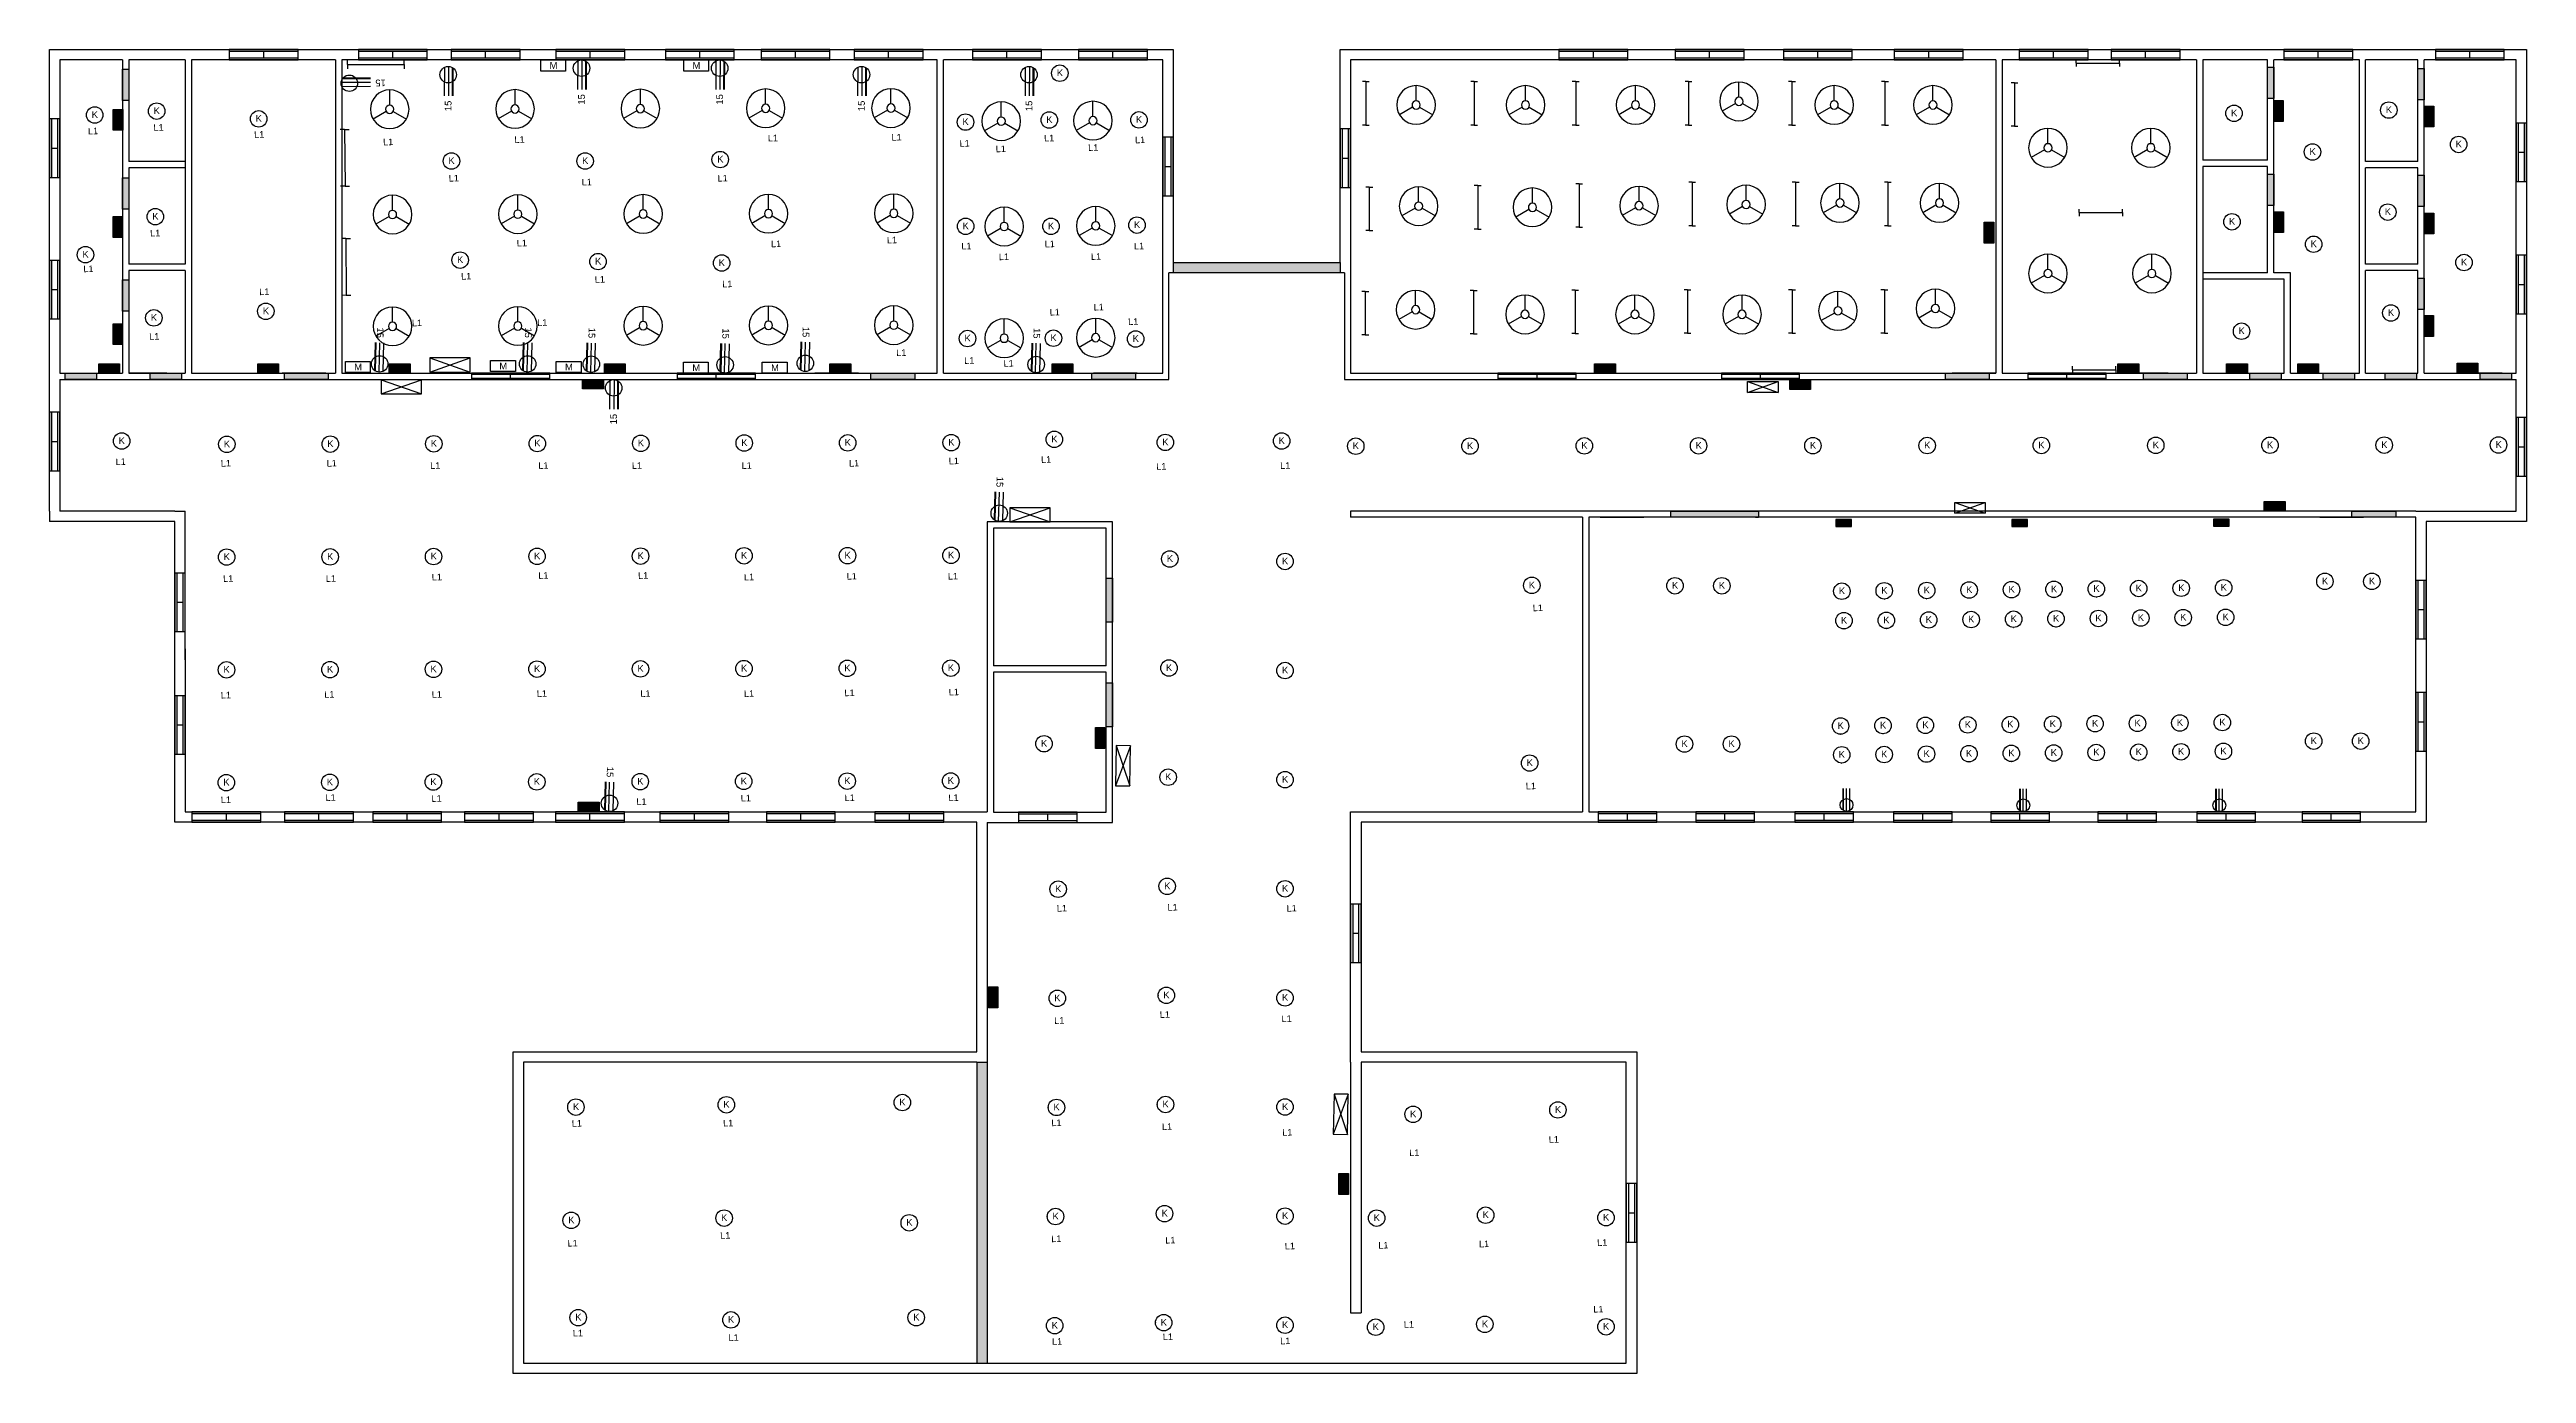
# Model space of a CAD drawing. Header units: inches. Extents: x -6648 to 13453, y -413 to 2125.
# Drawn here: x 8552 to 10924, y 857 to 2125 of the extents above; entities that cross this region are included whole.
import ezdxf

# ---------------------------------------------------------------- set-up
doc = ezdxf.new("R2010")
doc.units = ezdxf.units.IN
doc.header["$MEASUREMENT"] = 0
doc.layers.add('Door', color=7, linetype='Continuous', true_color=0xf00e0a)
doc.layers.add('Window', color=7, linetype='Continuous', true_color=0xd6300a)
doc.layers.add('Electrical Blocks', color=7, linetype='Continuous')
doc.layers.add('hatches', color=7, linetype='Continuous')
doc.styles.get("Standard").update_dxf_attribs({"font": 'arial.ttf'})

msp = doc.modelspace()

# ---------------------------------------------------------------- texts
for p in [(8588.6, 2043.8), (8651.3, 2047.2), (8747.7, 2040.5), (8997, 2035.6), (9239.7, 2037), (9358.1, 2037.8), (9504.2, 2037), (9591.3, 2035.3), (8871.2, 2033.3), (9423.3, 2032), (9457.9, 2026.7), (9546.4, 2028), (8934.1, 1998.6), (9061.4, 1994.9), (9191.6, 1998.6), (8648.1, 1946), (9353.7, 1939.4), (8999.2, 1936.5), (9242.7, 1935.7), (9425, 1933.6), (9460.9, 1923.3), (9504.8, 1935.6), (9549.1, 1923.6), (9590.3, 1933.6), (8584.2, 1911.8), (8945.9, 1904.7), (9073.9, 1901.7), (9196, 1897.3), (8752.6, 1889.8), (9509.6, 1870.3), (9551.7, 1875.1), (8647.2, 1847.1), (8898.8, 1860), (9018.8, 1860.3), (9584.7, 1861.3), (9362.6, 1831.5), (9427.7, 1824), (9465.4, 1821.3), (8615.1, 1727.1), (8715.8, 1725.6), (8817.2, 1725.6), (9317.4, 1725.6), (9412.9, 1727.8), (9501.3, 1729.2), (8916.3, 1723.4), (9019.9, 1723.4), (9109.5, 1723.4), (9214.6, 1723.4), (9611.6, 1722.6), (9730.3, 1723.4), (8718, 1615.2), (8816.4, 1615.2), (8917.8, 1616.6), (9019.9, 1618.1), (9115.4, 1618.1), (9216.8, 1616.6), (9315.2, 1617.4), (9412.1, 1617.4), (9972.2, 1587.1), (8715.8, 1503.5), (8814.9, 1504.2), (8917.8, 1504.2), (9018.4, 1505), (9117.6, 1505), (9216.8, 1505), (9313, 1505.7), (9412.9, 1506.5), (8715.8, 1403.3), (8816.1, 1405.4), (8917.6, 1404.5), (9113.8, 1401.5), (9213.7, 1404.9), (9313.2, 1405.2), (9412.6, 1405.3), (9965.5, 1416.5), (9516.4, 1299.4), (9622.4, 1300.3), (9736.5, 1299.4), (9513.9, 1191.9), (9615, 1197.6), (9731.6, 1193.6), (9051.9, 1093.4), (9196.8, 1093.6), (9511.2, 1093.9), (9617.1, 1090.3), (9732.3, 1084.8), (9853.9, 1065.2), (9987.5, 1078), (9047.9, 978.6), (9194, 986.1), (9511.1, 982.8), (9620.3, 981.5), (9734.7, 975.9), (9824.3, 976.6), (9920.7, 977.9), (10033.8, 979.2), (9848.7, 900.8), (10030.2, 915.4), (9052.9, 892.5), (9202, 888.2), (9511.8, 884.5), (9617.9, 889), (9730.3, 885)]:
    msp.add_text('L1', height=6.26, rotation=1.5415).set_placement(p)

# ---------------------------------------------------------------- blocks, each defined once
blk = doc.blocks.new('bathroom door')
at = {"true_color": 0x636466}
h = blk.add_hatch(color=251, dxfattribs=at)
h.dxf.hatch_style = 1
h.paths.add_polyline_path([(30, 0), (30, 6), (0, 6), (0, 0)])
at = {"color": 251, "true_color": 0x636466}
blk.add_lwpolyline([(0, 6), (30, 6), (30, 0), (0, 0)], close=True, dxfattribs=at)
blk = doc.blocks.new('door 2')
at = {"true_color": 0x636466}
h = blk.add_hatch(color=251, dxfattribs=at)
h.dxf.hatch_style = 1
h.paths.add_polyline_path([(0, 6), (-42, 6), (-42, 0), (0, 0)])
at = {"color": 251, "true_color": 0x636466}
blk.add_lwpolyline([(-42, 6), (0, 6), (0, 0), (-42, 0)], close=True, dxfattribs=at)
blk = doc.blocks.new('Window 5.5 feet')
at = {"layer": 'Window'}
for p, q in [((66, 10), (0, 10)), ((0, 10), (0, 0)), ((66, 8), (0, 8)), ((0, 2), (66, 2)), ((0, 0), (66, 0)), ((33, 2), (33, 8)), ((66, 0), (66, 10))]:
    blk.add_line(p, q, dxfattribs=at)
blk = doc.blocks.new('window small')
at = {"layer": 'Window'}
for p, q in [((56.1, 10), (0, 10)), ((0, 10), (0, 0)), ((56.1, 8), (0, 8)), ((0, 2), (56.1, 2)), ((0, 0), (56.1, 0)), ((28, 2), (28, 8)), ((56.1, 0), (56.1, 10))]:
    blk.add_line(p, q, dxfattribs=at)
blk = doc.blocks.new('window 6')
at = {"layer": 'Window'}
for p, q in [((75, 5.9), (0, 5.9)), ((0, 5.9), (0, 0)), ((75, 4.7), (0, 4.7)), ((0, 1.2), (75, 1.2)), ((0, 0), (75, 0)), ((37.5, 1.2), (37.5, 4.7)), ((75, 0.1), (75, 6))]:
    blk.add_line(p, q, dxfattribs=at)
blk = doc.blocks.new('civil')
at = {"true_color": 0x939598}
h = blk.add_hatch(color=252, dxfattribs=at)
h.dxf.hatch_style = 1
h.paths.add_polyline_path([(761.6, -240), (751.6, -240), (751.6, -528), (761.6, -528)])
at = {"layer": 'Door', "true_color": 0x636466}
h = blk.add_hatch(color=251, dxfattribs=at)
h.dxf.hatch_style = 1
h.paths.add_polyline_path([(1500.3, 282), (1500.3, 288), (1416.3, 288), (1416.3, 282)])
for p, q in [((-66.4, 720), (-66.4, 420)), ((-60.4, 720), (-60.4, 622.8)), ((-6.4, 720), (-6.4, 612.4)), ((-0.4, 720), (-0.4, 420)), ((137.6, 720), (137.6, 420)), ((143.6, 720), (143.6, 420)), ((713.6, 420), (713.6, 720)), ((719.6, 420), (719.6, 720)), ((1727.6, 720), (1727.6, 420)), ((1733.6, 720), (1733.6, 420)), ((1919.6, 720), (1919.6, 420)), ((1925.6, 720), (1925.6, 624)), ((1987.7, 624), (1987.7, 720)), ((1993.7, 516), (1993.7, 720)), ((2075.6, 420), (2075.6, 720)), ((2081.6, 622.8), (2081.6, 720)), ((2131.7, 622.8), (2131.7, 720)), ((2137.7, 420), (2137.7, 720)), ((-6.4, 622.8), (-60.4, 622.8)), ((-60.4, 616.8), (-60.4, 524.4)), ((-6.4, 616.8), (-60.4, 616.8)), ((-6.4, 616.8), (-6.4, 524.4)), ((1987.7, 624), (1925.6, 624)), ((1925.6, 618), (1925.6, 420)), ((1987.7, 618), (1925.6, 618)), ((1987.7, 516), (1987.7, 618)), ((2131.7, 622.8), (2081.6, 622.8)), ((2081.6, 524.4), (2081.6, 616.8)), ((2131.7, 616.8), (2081.6, 616.8)), ((2131.7, 524.4), (2131.7, 616.8)), ((-6.4, 524.4), (-60.4, 524.4)), ((2131.7, 524.4), (2081.6, 524.4)), ((-60.4, 518.4), (-60.4, 420)), ((-6.4, 518.4), (-60.4, 518.4)), ((-6.4, 518.4), (-6.4, 420)), ((1987.7, 516), (1925.6, 516)), ((2003.6, 510), (1925.6, 510)), ((2009.6, 516), (1993.7, 516)), ((2003.6, 420), (2003.6, 510)), ((2009.6, 504), (2009.6, 516)), ((2009.6, 420), (2009.6, 504)), ((2081.6, 420), (2081.6, 518.4)), ((2131.7, 518.4), (2081.6, 518.4)), ((2131.7, 420), (2131.7, 518.4)), ((-6.4, 423), (-6.4, 423)), ((1925.6, 420), (2003.6, 420)), ((1925.6, 420), (2003.6, 420)), ((2009.6, 420), (2075.6, 420)), ((2009.6, 420), (2063.6, 420)), ((2009.6, 420), (2075.6, 420)), ((2081.6, 420), (2117.6, 420)), ((-136.4, 288), (-136.4, 278)), ((-16.4, 288), (-126.4, 288)), ((-16.4, 288), (-6.4, 288)), ((-6.4, 145.6), (-6.4, 288)), ((1337.6, 288), (1109.6, 288)), ((1109.6, 288), (1109.6, 282)), ((2129.6, 288), (1337.6, 288)), ((881.6, 277.6), (761.6, 277.6)), ((761.6, 277.6), (761.6, 0)), ((875.6, 271.6), (767.6, 271.6)), ((767.6, 271.6), (767.6, 139.6)), ((875.6, 139.6), (875.6, 271.6)), ((881.6, -10.4), (881.6, 277.6)), ((1331.6, 282), (1109.6, 282)), ((1331.6, 282), (1331.6, 0)), ((1337.6, 282), (1337.6, 0)), ((2129.6, 282), (1337.6, 282)), ((875.6, 139.6), (767.6, 139.6)), ((767.6, 133.6), (767.6, -0.4)), ((875.6, 133.6), (767.6, 133.6)), ((875.6, -0.4), (875.6, 133.6)), ((761.6, -10.4), (881.6, -10.4)), ((767.6, -0.4), (875.6, -0.4)), ((1337.6, -10), (1337.6, -10.4)), ((751.6, -240), (751.6, -528)), ((751.6, -240), (761.6, -240)), ((761.6, -240), (761.6, -528)), ((1109.6, -240), (1109.6, -480)), ((1119.6, -240), (1119.6, -480)), ((1109.6, -480), (1119.6, -480))]:
    blk.add_line(p, q)
for points in [[(-136.4, 288), (-136.4, 730), (939.6, 730), (939.6, 526), (1099.6, 526), (1099.6, 730), (2235.6, 730), (2235.6, 278), (2139.6, 278), (2139.6, -10), (1119.6, -10), (1119.6, -230), (1383.6, -230), (1383.6, -538), (307.6, -538), (307.6, -230), (751.6, -230), (751.6, -10), (-16.4, -10), (-16.4, 156), (-16.4, 278), (-136.4, 278)], [(-66.4, 720), (-126.4, 720), (-126.4, 420)], [(-6.4, 720), (-60.4, 720)], [(137.6, 720), (-0.4, 720)], [(713.6, 720), (143.6, 720)], [(929.6, 516), (929.6, 720), (719.6, 720)], [(1727.6, 720), (1109.6, 720), (1109.6, 516)], [(1919.6, 720), (1733.6, 720)], [(1987.7, 720), (1925.6, 720)], [(2075.6, 720), (1993.7, 720)], [(2131.7, 720), (2081.6, 720)], [(2225.6, 420), (2225.6, 720), (2137.7, 720)], [(-126.4, 414), (935.6, 414), (935.6, 516)], [(719.6, 420), (929.6, 420), (929.6, 516)], [(1103.6, 516), (935.6, 516)], [(1103.6, 516), (1103.6, 414), (2225.6, 414)], [(1109.6, 516), (1109.6, 420), (1727.6, 420)], [(-126.4, 420), (-66.4, 420)], [(-126.4, 414), (-126.4, 288)], [(-66, 414), (-24, 414)], [(-60.4, 420), (-6.4, 420)], [(-24, 420), (-60.4, 420)], [(-0.4, 420), (137.6, 420)], [(128.3, 420), (86.3, 420)], [(86.3, 414), (128.3, 414)], [(143.6, 420), (713.6, 420)], [(638.4, 420), (596.4, 420)], [(596.4, 414), (638.4, 414)], [(905.2, 420), (863.2, 420)], [(863.2, 414), (905.2, 414)], [(1727.6, 420), (1685.6, 420)], [(1685.6, 414), (1727.6, 414)], [(1733.6, 420), (1919.6, 420)], [(1892.6, 420), (1892.6, 420), (1850.6, 420)], [(1850.6, 414), (1892.6, 414)], [(1925.6, 420), (2003.6, 420)], [(2009.6, 420), (2075.6, 420)], [(2081.6, 420), (2131.7, 420)], [(2129.6, 288), (2225.6, 288), (2225.6, 414)], [(2137.7, 420), (2225.6, 420)], [(2212.4, 420), (2212.4, 420), (2170.4, 420)], [(2170.4, 414), (2212.4, 414)], [(1390.5, 288), (1348.5, 288)], [(2079.6, 288), (2037.6, 288)], [(1337.6, 0), (2129.6, 0), (2129.6, 282)], [(1348.5, 282), (1390.5, 282)], [(2037.6, 282), (2079.6, 282)], [(-6.4, 156), (-6.4, 0), (761.6, 0)], [(1109.6, -240), (1109.6, 0), (1331.6, 0)], [(761.6, -10.4), (761.6, -240)], [(751.6, -240), (317.6, -240), (317.6, -528), (1373.6, -528), (1373.6, -240), (1119.6, -240)]]:
    blk.add_lwpolyline(points)
at = {"color": 251, "true_color": 0x636466}
blk.add_lwpolyline([(1416.3, 288), (1500.3, 288), (1500.3, 282), (1416.3, 282)], close=True, dxfattribs=at)
at = {"layer": 'Door'}
for p, q in [((1419.3, 282), (1416.3, 282)), ((1497.3, 282), (1500.3, 282))]:
    blk.add_line(p, q, dxfattribs=at)
for name, p in [('Window 5.5 feet', (35.7, 720)), ('Window 5.5 feet', (159.4, 720)), ('Window 5.5 feet', (248.2, 720)), ('Window 5.5 feet', (348.5, 720)), ('Window 5.5 feet', (453.4, 720)), ('Window 5.5 feet', (545, 720)), ('Window 5.5 feet', (634.1, 720)), ('Window 5.5 feet', (747.5, 720)), ('Window 5.5 feet', (849, 720)), ('Window 5.5 feet', (1309.1, 720)), ('Window 5.5 feet', (1420.3, 720)), ('Window 5.5 feet', (1524, 720)), ('Window 5.5 feet', (1630.2, 720)), ('Window 5.5 feet', (1749.8, 720)), ('Window 5.5 feet', (1837.9, 720)), ('Window 5.5 feet', (2003.3, 720)), ('Window 5.5 feet', (2148.4, 720)), ('window 6', (267.6, 414)), ('window 6', (464.6, 414)), ('window 6', (1250.6, 414)), ('window 6', (1464.6, 414)), ('window 6', (1758.1, 414)), ('Window 5.5 feet', (0, -10)), ('Window 5.5 feet', (88.6, -10)), ('Window 5.5 feet', (173.1, -10)), ('Window 5.5 feet', (261.1, -10)), ('Window 5.5 feet', (348.1, -10)), ('Window 5.5 feet', (448.1, -10)), ('Window 5.5 feet', (550.1, -10)), ('Window 5.5 feet', (654.1, -10)), ('window small', (1346.6, -10)), ('window small', (1440.1, -10)), ('window small', (1535.1, -10)), ('window small', (1629.6, -10)), ('window small', (1722.6, -10)), ('window small', (1825.1, -10)), ('window small', (1920.1, -10)), ('window small', (2020.7, -10)), ('window small', (791.6, -10.4))]:
    blk.add_blockref(name, p)
at = {"rotation": 270}
for p in [(-136.4, 663.5), (929.6, 646), (1099.6, 654.1), (2225.6, 659.6), (-136.4, 528.1), (2225.6, 533.1), (-136.4, 382.6), (2225.6, 377.6), (-16.4, 228.6), (2129.6, 221.6), (-16.4, 111.1), (2129.6, 114.1), (1109.6, -88.4), (1373.6, -356)]:
    blk.add_blockref('window small', p, dxfattribs=at)
at = {"layer": 'hatches', "color": 251, "true_color": 0x636466}
for name, p, rotation in [('bathroom door', (1987.7, 713.2), 270), ('bathroom door', (2131.7, 711.7), 270), ('bathroom door', (-60.4, 681.3), 90), ('bathroom door', (-60.4, 577), 90), ('bathroom door', (1987.7, 610.6), 270), ('bathroom door', (2131.7, 609.8), 270), ('bathroom door', (-60.4, 479.5), 90), ('bathroom door', (2131.7, 510.9), 270), ('door 2', (881.6, 223.6), 90), ('door 2', (881.6, 123.3), 90)]:
    blk.add_blockref(name, p, dxfattribs=dict(at, rotation=rotation))
for name, p in [('bathroom door', (-121.5, 414)), ('bathroom door', (-40, 414)), ('door 2', (130.6, 414)), ('door 2', (692.2, 414)), ('door 2', (903.6, 414)), ('door 2', (1721.2, 414)), ('door 2', (1910.8, 414)), ('bathroom door', (1970.8, 414)), ('bathroom door', (2040.9, 414)), ('bathroom door', (2100.4, 414)), ('bathroom door', (2191.4, 414)), ('door 2', (2110.5, 282))]:
    blk.add_blockref(name, p, dxfattribs=at)
blk = doc.blocks.new('*U5')
at = {"lineweight": -2}
blk.add_line((0, -7.3), (0, 7.3), dxfattribs=at)
blk = doc.blocks.new('*U6')
at = {"color": 0, "linetype": 'ByBlock', "lineweight": -2, "transparency": 16777216}
blk.add_blockref('*U5', (461.2, 98.4), dxfattribs=at)
for p, rotation in [((451.5, 81.5), 120), ((470.9, 81.5), 240)]:
    blk.add_blockref('*U5', p, dxfattribs=dict(at, rotation=rotation))
blk = doc.blocks.new('Fan')
at = {"lineweight": -2}
for radius in [18.5, 3.93]:
    blk.add_circle((0, 0), radius, dxfattribs=at)
blk.add_blockref('*U6', (-461.2, -87.2), dxfattribs=at)
blk = doc.blocks.new('Celling Light Type k Same')
at = {"layer": 'Electrical Blocks'}
blk.add_circle((12.1, 0), 7.89, dxfattribs=at)
blk.add_text('K', height=6.43, dxfattribs=at).set_placement((9.2, -2.8))
blk = doc.blocks.new('Socket Skirting .F')
at = {"layer": 'Electrical Blocks', "lineweight": -2}
h = blk.add_hatch(color=256, dxfattribs=at)
h.dxf.hatch_style = 1
h.paths.add_polyline_path([(28.3, 0.7), (14.8, 0.7), (14.8, 0), (28.8, 0, -0.027886)])
h = blk.add_hatch(color=256, dxfattribs=at)
h.dxf.hatch_style = 1
edge = h.paths.add_edge_path()
edge.add_arc((35.1, 4.8), 7.89, 322.8853, 329.2745)
edge.add_line((41.8, 0.7), (27.7, 0.7))
edge.add_arc((35.1, 3.4), 7.89, 200.0126, 205.7671)
edge.add_line((28, 0), (41.4, 0))
for p, q in [((14.8, 8.2), (42.2, 8.2)), ((14.8, 4.1), (42.9, 4.1)), ((14.8, 0.7), (41.8, 0.7))]:
    blk.add_line(p, q, dxfattribs=at)
at = {"layer": 'Electrical Blocks', "color": 0, "linetype": 'ByBlock', "lineweight": -2}
blk.add_line((14.8, 0), (41.4, 0), dxfattribs=at)
at = {"layer": 'Electrical Blocks', "lineweight": -2}
blk.add_circle((35.1, 4.8), 7.89, dxfattribs=at)
at = {"layer": 'Electrical Blocks'}
blk.add_text('15', height=6.43, dxfattribs=at).set_placement((0.2, 1.5))
blk = doc.blocks.new('Fluorescent Wall Light .F')
at = {"lineweight": -2}
for p, q in [((-27.2, 0), (-27.2, 4.3)), ((-27.2, 0), (-27.2, 1.6)), ((-27.2, 0), (27.2, 0)), ((-27.2, 0), (-27.2, -4.3)), ((27.2, 0), (27.2, 4.3)), ((27.2, 0), (27.2, -4.3))]:
    blk.add_line(p, q, dxfattribs=at)
blk = doc.blocks.new('Switch board concealed same')
at = {"true_color": 0x939598}
h = blk.add_hatch(color=252, dxfattribs=at)
h.dxf.hatch_style = 1
h.paths.add_polyline_path([(10, 9), (-10, 9), (-10, 0), (10, 0)])
blk.add_lwpolyline([(-10, 9), (10, 9), (10, 0), (-10, 0)], close=True)
blk = doc.blocks.new('3')
at = {"layer": 'Electrical Blocks', "lineweight": -2}
h = blk.add_hatch(color=256, dxfattribs=at)
h.dxf.hatch_style = 1
edge = h.paths.add_edge_path()
edge.add_arc((0, 0), 6.13, 412.8853, 419.2745)
edge.add_line((3.1, 5.3), (3.1, -5.7))
edge.add_arc((1, 0.1), 6.13, 290.0126, 295.7671)
edge.add_line((3.7, -5.5), (3.7, 4.9))
h = blk.add_hatch(color=256, dxfattribs=at)
h.dxf.hatch_style = 1
h.paths.add_polyline_path([(3.1, -5.3), (3.1, -15.7), (3.7, -15.7), (3.7, -4.9, -0.027886)])
for p, q in [((-2.7, -15.7), (-2.7, 5.5)), ((0.5, -15.7), (0.5, 6.1)), ((3.1, -15.7), (3.1, 5.3))]:
    blk.add_line(p, q, dxfattribs=at)
at = {"layer": 'Electrical Blocks', "color": 0, "linetype": 'ByBlock', "lineweight": -2}
blk.add_line((3.7, -15.7), (3.7, 4.9), dxfattribs=at)
at = {"layer": 'Electrical Blocks', "lineweight": -2}
blk.add_circle((0, 0), 6.13, dxfattribs=at)
blk = doc.blocks.new('Distribution Board')
at = {"lineweight": -2}
for p, q in [((5, 0), (43.5, 13.6)), ((43.5, 13.6), (5, 13.6)), ((5, 13.6), (43.5, 0))]:
    blk.add_line(p, q, dxfattribs=at)
blk.add_lwpolyline([(5, 0), (43.5, 0), (43.5, 13.6), (5, 13.6)], close=True, dxfattribs=at)
blk = doc.blocks.new('MCB At skirting same')
at = {"lineweight": -2}
blk.add_lwpolyline([(0, 5.3), (23.7, 5.3), (23.7, -5.3), (0, -5.3)], close=True, dxfattribs=at)
at = {"layer": 'Electrical Blocks'}
blk.add_text('M', height=6.43, dxfattribs=at).set_placement((8.4, -3.2))
blk = doc.blocks.new('s mdv sdv')
at = {"layer": 'Electrical Blocks'}
for name, p in [('MCB At skirting same', (409.4, 62)), ('MCB At skirting same', (546.3, 62)), ('MCB At skirting same', (222.3, -226.7)), ('Distribution Board', (298.2, -231.7)), ('MCB At skirting same', (361.3, -225.8)), ('MCB At skirting same', (424.2, -226.7)), ('MCB At skirting same', (546.1, -227.5)), ('MCB At skirting same', (621.5, -227.5)), ('Switch board concealed same', (2033.8, -232.7)), ('Switch board concealed same', (2101.9, -232.7)), ('Distribution Board', (251.6, -252.5)), ('Switch board concealed same', (2069.7, -364.7)), ('Distribution Board', (853.5, -375.1))]:
    blk.add_blockref(name, p, dxfattribs=at)
for name, p, rotation in [('Switch board concealed same', (2078, 18.5), 89.99999999999997), ('Switch board concealed same', (9, 10), 89.99999999999997), ('Switch board concealed same', (2222.1, 13.2), 89.99999999999997), ('Switch board concealed same', (8.9, -92.6), 89.99999999999997), ('Switch board concealed same', (1800.7, -98), 89.99999999999997), ('Switch board concealed same', (2078.2, -88), 89.99999999999997), ('Switch board concealed same', (2222.1, -89.3), 89.99999999999997), ('Switch board concealed same', (8.9, -195.3), 89.99999999999997), ('Switch board concealed same', (2222, -187.5), 89.99999999999997), ('Switch board concealed same', (-4, -223.6), 180), ('Switch board concealed same', (148.3, -223.8), 180), ('Switch board concealed same', (274.3, -223.8), 180), ('Switch board concealed same', (480.3, -223.8), 180), ('Switch board concealed same', (696.3, -223.8), 180), ('Switch board concealed same', (909, -223.6), 180), ('Switch board concealed same', (1428.5, -223.7), 180), ('Switch board concealed same', (1929.6, -223.7), 180), ('Switch board concealed same', (2254.4, -223), 180), ('Switch board concealed same', (1615.4, -239.3), 180), ('Switch board concealed same', (949.6, -582.1), 89.99999999999997), ('Distribution Board', (960.6, -584.3), 268.9540684253311), ('Switch board concealed same', (455.3, -643.5), 180), ('Switch board concealed same', (847.1, -830.4), 89.99999999999997), ('Distribution Board', (1169.1, -918.1), 268.9540684253311), ('Switch board concealed same', (1182.7, -1009.3), 89.99999999999997)]:
    blk.add_blockref(name, p, dxfattribs=dict(at, rotation=rotation))
for name, p, xscale, yscale, zscale, rotation in [('Distribution Board', (1561.2, -240.8), -0.7589260629052866, 0.7589260629052866, 0.7589260629052866, 180), ('Switch board concealed same', (1657, -379.6), -0.7459485461665221, 0.7459485461665221, 0.7459485461665221, 359.9999999999999), ('Distribution Board', (1759.6, -356.5), -0.7589260629052866, 0.7589260629052866, 0.7589260629052866, 180), ('Switch board concealed same', (1825.5, -379.6), -0.7459485461665221, 0.7459485461665221, 0.7459485461665221, 359.9999999999999), ('Switch board concealed same', (2018.7, -379.2), -0.7459485461665221, 0.7459485461665221, 0.7459485461665221, 359.9999999999999)]:
    blk.add_blockref(name, p, dxfattribs=dict(at, xscale=xscale, yscale=yscale, zscale=zscale, rotation=rotation))

# ---------------------------------------------------------------- hatches: boundary and pattern name
at = {"true_color": 0xc7c8ca}
h = msp.add_hatch(color=9, dxfattribs=at)
h.dxf.hatch_style = 1
h.paths.add_polyline_path([(9787.7, 1921.1), (9627.7, 1921.1), (9627.7, 1911.1), (9787.7, 1911.1)])

# ---------------------------------------------------------------- linework, layer by layer
for p, q in [((9627.7, 1921.1), (9627.7, 1911.1)), ((9787.7, 1921.1), (9787.7, 1911.1)), ((8713.5, 1747), (8713.5, 1747)), ((9802.6, 1737.3), (9802.6, 1737.3)), ((8713.4, 1639), (8713.4, 1639)), ((10268.1, 1598.4), (10268.2, 1598.4)), ((10308.7, 1598.8), (10308.8, 1598.8)), ((10349.3, 1599.1), (10349.5, 1599.1)), ((10389.9, 1599.5), (10390.1, 1599.5)), ((10430.6, 1599.9), (10430.7, 1599.9)), ((10471.2, 1600.2), (10471.3, 1600.2)), ((10511.8, 1600.6), (10511.9, 1600.6)), ((10552.4, 1601), (10552.5, 1601)), ((10593, 1601.3), (10593.2, 1601.3)), ((10270, 1570.2), (10270.2, 1570.2)), ((10310.7, 1570.5), (10310.8, 1570.5)), ((10351.3, 1570.9), (10351.4, 1570.9)), ((10391.9, 1571.3), (10392, 1571.3)), ((10432.5, 1571.6), (10432.7, 1571.6)), ((10473.1, 1572), (10473.3, 1572)), ((10513.8, 1572.4), (10513.9, 1572.4)), ((10554.4, 1572.7), (10554.5, 1572.7)), ((10595, 1573.1), (10595.1, 1573.1)), ((8713.2, 1531), (8713.2, 1531)), ((10429.3, 1470.8), (10429.5, 1470.8)), ((10469.9, 1471.1), (10470.1, 1471.1)), ((10510.6, 1471.5), (10510.7, 1471.5)), ((10551.2, 1471.8), (10551.3, 1471.9)), ((10591.8, 1472.2), (10591.9, 1472.2)), ((10266.9, 1469.3), (10267, 1469.3)), ((10307.5, 1469.7), (10307.6, 1469.7)), ((10348.1, 1470), (10348.2, 1470)), ((10388.7, 1470.4), (10388.9, 1470.4)), ((10267.9, 1441.7), (10268.1, 1441.7)), ((10308.5, 1442.1), (10308.7, 1442.1)), ((10349.2, 1442.4), (10349.3, 1442.4)), ((10389.8, 1442.8), (10389.9, 1442.8)), ((10430.4, 1443.1), (10430.5, 1443.2)), ((10471, 1443.5), (10471.2, 1443.5)), ((10511.6, 1443.9), (10511.8, 1443.9)), ((10552.2, 1444.2), (10552.4, 1444.2)), ((10592.9, 1444.6), (10593, 1444.6)), ((8713.1, 1423), (8713.1, 1423)), ((9509.7, 1321), (9509.7, 1320.9)), ((9614.1, 1323.9), (9614.1, 1323.7)), ((9508.9, 1216.6), (9508.9, 1216.4)), ((9613.3, 1219.4), (9613.3, 1219.2)), ((9612.4, 1114.9), (9612.4, 1114.7)), ((9508, 1112.1), (9508, 1111.9)), ((9507.2, 1007.6), (9507.2, 1007.4)), ((9611.6, 1010.4), (9611.6, 1010.2)), ((9919.1, 1008.8), (9919.1, 1008.7)), ((9506.4, 903.1), (9506.4, 902.9)), ((9610.8, 905.9), (9610.8, 905.7)), ((9918.2, 904.3), (9918.2, 904.2))]:
    msp.add_line(p, q)

# ---------------------------------------------------------------- block references
for name, p in [('civil', (8688.1, 1395.1)), ('s mdv sdv', (8612.8, 2047.8))]:
    msp.add_blockref(name, p)
at = {"layer": 'Electrical Blocks'}
for name, p in [('Fluorescent Wall Light .F', (8864.2, 2110.8)), ('Celling Light Type k Same', (9507.1, 2102.4)), ('Celling Light Type k Same', (8582.9, 2062.4)), ('Celling Light Type k Same', (8642.2, 2066.1)), ('Celling Light Type k Same', (8739.9, 2058.7)), ('Celling Light Type k Same', (9497, 2057.6)), ('Celling Light Type k Same', (9582.9, 2057.7)), ('Celling Light Type k Same', (10631.6, 2064)), ('Celling Light Type k Same', (10779.8, 2067.1)), ('Celling Light Type k Same', (9416.8, 2055.6)), ('Celling Light Type k Same', (10846.7, 2034.2)), ('Celling Light Type k Same', (8924.5, 2018.3)), ('Celling Light Type k Same', (9052.5, 2018.3)), ('Celling Light Type k Same', (9181.9, 2019.7)), ('Celling Light Type k Same', (10706.7, 2027)), ('Celling Light Type k Same', (8640.9, 1965)), ('Celling Light Type k Same', (10778.8, 1969.4)), ('Celling Light Type k Same', (9416.9, 1955.8)), ('Celling Light Type k Same', (9498.6, 1955.8)), ('Celling Light Type k Same', (9581, 1956.9)), ('Celling Light Type k Same', (10629.6, 1960.1)), ('Celling Light Type k Same', (10707.8, 1938.6)), ('Celling Light Type k Same', (8574, 1928.6)), ('Celling Light Type k Same', (8932.8, 1923.4)), ('Celling Light Type k Same', (9064.9, 1922)), ('Celling Light Type k Same', (9183.3, 1920.6)), ('Celling Light Type k Same', (10851.8, 1921.1)), ('Celling Light Type k Same', (8639.5, 1868.1)), ('Celling Light Type k Same', (8746.7, 1874.4)), ('Celling Light Type k Same', (10781.8, 1872.8)), ('Celling Light Type k Same', (9418.7, 1848.3)), ('Celling Light Type k Same', (9501, 1848.6)), ('Celling Light Type k Same', (9579.7, 1847.9)), ('Celling Light Type k Same', (10638.8, 1855.3)), ('Celling Light Type k Same', (8608.7, 1750.1)), ('Celling Light Type k Same', (8907.6, 1747.5)), ('Celling Light Type k Same', (9006.7, 1747.7)), ('Celling Light Type k Same', (9105.8, 1747.9)), ('Celling Light Type k Same', (9204.9, 1748.2)), ('Celling Light Type k Same', (9304, 1748.4)), ('Celling Light Type k Same', (9403.1, 1748.6)), ('Celling Light Type k Same', (9501.8, 1751.7)), ('Celling Light Type k Same', (9608.1, 1748.8)), ('Celling Light Type k Same', (9719.5, 1750.2)), ('Celling Light Type k Same', (8709.4, 1747)), ('Celling Light Type k Same', (8808.5, 1747.2)), ('Celling Light Type k Same', (9790.5, 1745.2)), ('Celling Light Type k Same', (9899.9, 1745.3)), ('Celling Light Type k Same', (10009.4, 1745.5)), ('Celling Light Type k Same', (10118.8, 1745.6)), ('Celling Light Type k Same', (10228.3, 1745.7)), ('Celling Light Type k Same', (10337.7, 1745.8)), ('Celling Light Type k Same', (10447.1, 1745.9)), ('Celling Light Type k Same', (10556.6, 1746)), ('Celling Light Type k Same', (10666, 1746.1)), ('Celling Light Type k Same', (10775.4, 1746.2)), ('Celling Light Type k Same', (10884.9, 1746.4)), ('Celling Light Type k Same', (8709.2, 1639)), ('Celling Light Type k Same', (8808.3, 1639.2)), ('Celling Light Type k Same', (8907.4, 1639.5)), ('Celling Light Type k Same', (9006.5, 1639.7)), ('Celling Light Type k Same', (9105.6, 1639.9)), ('Celling Light Type k Same', (9204.7, 1640.2)), ('Celling Light Type k Same', (9303.8, 1640.4)), ('Celling Light Type k Same', (9402.9, 1640.6)), ('Celling Light Type k Same', (9612.4, 1637.2)), ('Celling Light Type k Same', (9722.8, 1634.8)), ('Celling Light Type k Same', (9959.1, 1611.9)), ('Celling Light Type k Same', (10096.2, 1611.5)), ('Celling Light Type k Same', (10141.1, 1611.5)), ('Celling Light Type k Same', (10256, 1606.3)), ('Celling Light Type k Same', (10296.6, 1606.7)), ('Celling Light Type k Same', (10337.3, 1607)), ('Celling Light Type k Same', (10377.9, 1607.4)), ('Celling Light Type k Same', (10418.5, 1607.8)), ('Celling Light Type k Same', (10459.1, 1608.1)), ('Celling Light Type k Same', (10499.7, 1608.5)), ('Celling Light Type k Same', (10540.3, 1608.9)), ('Celling Light Type k Same', (10581, 1609.2)), ('Celling Light Type k Same', (10621.6, 1609.6)), ('Celling Light Type k Same', (10718.6, 1615.7)), ('Celling Light Type k Same', (10763.6, 1615.7)), ('Celling Light Type k Same', (10258, 1578.1)), ('Celling Light Type k Same', (10298.6, 1578.4)), ('Celling Light Type k Same', (10339.2, 1578.8)), ('Celling Light Type k Same', (10379.8, 1579.2)), ('Celling Light Type k Same', (10420.5, 1579.5)), ('Celling Light Type k Same', (10461.1, 1579.9)), ('Celling Light Type k Same', (10501.7, 1580.2)), ('Celling Light Type k Same', (10542.3, 1580.6)), ('Celling Light Type k Same', (10582.9, 1581)), ('Celling Light Type k Same', (10623.5, 1581.3)), ('Celling Light Type k Same', (8709.1, 1531)), ('Celling Light Type k Same', (8808.2, 1531.2)), ('Celling Light Type k Same', (8907.3, 1531.5)), ('Celling Light Type k Same', (9006.4, 1531.7)), ('Celling Light Type k Same', (9105.5, 1531.9)), ('Celling Light Type k Same', (9204.6, 1532.2)), ('Celling Light Type k Same', (9303.6, 1532.4)), ('Celling Light Type k Same', (9402.7, 1532.6)), ('Celling Light Type k Same', (9611.6, 1532.7)), ('Celling Light Type k Same', (9722.8, 1530.3)), ('Celling Light Type k Same', (10254.8, 1477.2)), ('Celling Light Type k Same', (10295.4, 1477.6)), ('Celling Light Type k Same', (10336, 1477.9)), ('Celling Light Type k Same', (10376.6, 1478.3)), ('Celling Light Type k Same', (10417.3, 1478.6)), ('Celling Light Type k Same', (10457.9, 1479)), ('Celling Light Type k Same', (10498.5, 1479.4)), ('Celling Light Type k Same', (10539.1, 1479.7)), ('Celling Light Type k Same', (10579.7, 1480.1)), ('Celling Light Type k Same', (10620.4, 1480.5)), ('Celling Light Type k Same', (9492, 1460.2)), ('Celling Light Type k Same', (9957, 1441.7)), ('Celling Light Type k Same', (10105.3, 1459.9)), ('Celling Light Type k Same', (10150.3, 1459.9)), ('Celling Light Type k Same', (10255.9, 1449.6)), ('Celling Light Type k Same', (10296.5, 1449.9)), ('Celling Light Type k Same', (10337.1, 1450.3)), ('Celling Light Type k Same', (10377.7, 1450.7)), ('Celling Light Type k Same', (10418.3, 1451)), ('Celling Light Type k Same', (10458.9, 1451.4)), ('Celling Light Type k Same', (10499.6, 1451.8)), ('Celling Light Type k Same', (10540.2, 1452.1)), ('Celling Light Type k Same', (10580.8, 1452.5)), ('Celling Light Type k Same', (10621.4, 1452.9)), ('Celling Light Type k Same', (10707.9, 1462.7)), ('Celling Light Type k Same', (10752.9, 1462.7)), ('Celling Light Type k Same', (8708.9, 1423)), ('Celling Light Type k Same', (8808, 1423.2)), ('Celling Light Type k Same', (8907.1, 1423.5)), ('Celling Light Type k Same', (9006.2, 1423.7)), ('Celling Light Type k Same', (9105.3, 1423.9)), ('Celling Light Type k Same', (9204.4, 1424.2)), ('Celling Light Type k Same', (9303.5, 1424.4)), ('Celling Light Type k Same', (9402.6, 1424.6)), ('Celling Light Type k Same', (9610.8, 1428.2)), ('Celling Light Type k Same', (9722.8, 1425.8)), ('Celling Light Type k Same', (9505.5, 1320.9)), ('Celling Light Type k Same', (9609.9, 1323.7)), ('Celling Light Type k Same', (9722.8, 1321.3)), ('Celling Light Type k Same', (9504.7, 1216.4)), ('Celling Light Type k Same', (9609.1, 1219.2)), ('Celling Light Type k Same', (9722.8, 1216.8)), ('Celling Light Type k Same', (9043.7, 1112.2)), ('Celling Light Type k Same', (9187.8, 1114.4)), ('Celling Light Type k Same', (9356.3, 1116.6)), ('Celling Light Type k Same', (9503.9, 1111.9)), ('Celling Light Type k Same', (9608.3, 1114.7)), ('Celling Light Type k Same', (9722.8, 1112.3)), ('Celling Light Type k Same', (9984.1, 1109.5)), ('Celling Light Type k Same', (9845.4, 1105.3)), ('Celling Light Type k Same', (9039.2, 1003.7)), ('Celling Light Type k Same', (9185.6, 1005.9)), ('Celling Light Type k Same', (9362.9, 1001.4)), ('Celling Light Type k Same', (9503, 1007.4)), ('Celling Light Type k Same', (9607.4, 1010.2)), ('Celling Light Type k Same', (9722.8, 1007.8)), ('Celling Light Type k Same', (9810.5, 1005.9)), ('Celling Light Type k Same', (9914.9, 1008.7)), ('Celling Light Type k Same', (10030.2, 1006.3)), ('Celling Light Type k Same', (9045.9, 910.6)), ('Celling Light Type k Same', (9192.2, 908.4)), ('Celling Light Type k Same', (9369.6, 910.6)), ('Celling Light Type k Same', (9502.2, 902.9)), ('Celling Light Type k Same', (9606.6, 905.7)), ('Celling Light Type k Same', (9722.8, 903.3)), ('Celling Light Type k Same', (9809.6, 901.4)), ('Celling Light Type k Same', (9914.1, 904.2)), ('Celling Light Type k Same', (10030.2, 901.8))]:
    msp.add_blockref(name, p, dxfattribs=at)
for name, p, rotation in [('Socket Skirting .F', (9065.8, 2072.1), 89.68021992262133), ('Socket Skirting .F', (9198.1, 2072.1), 89.68021992262133), ('Socket Skirting .F', (8873.9, 2097.9), 180.4790439988819), ('Socket Skirting .F', (8938.1, 2065.9), 89.68021992262133), ('Socket Skirting .F', (9333.9, 2065.9), 89.68021992262133), ('Socket Skirting .F', (9494.3, 2065.9), 89.68021992262133), ('Fluorescent Wall Light .F', (8834.5, 2021.4), 270.4479835958507), ('Fluorescent Wall Light .F', (8835.7, 1916.9), 270.4479835958507), ('Socket Skirting .F', (8863.8, 1859.2), 268.6891708618659), ('Socket Skirting .F', (9005.6, 1859.2), 268.6891708618659), ('Socket Skirting .F', (9066.5, 1858.9), 268.6891708618659), ('Socket Skirting .F', (9194.7, 1858.3), 268.6891708618659), ('Socket Skirting .F', (9271.5, 1859.8), 268.6891708618659), ('Socket Skirting .F', (9492.6, 1858.6), 268.6891708618659), ('Switch board concealed same', (9072.1, 1809), 180), ('Socket Skirting .F', (9096.5, 1765.9), 89.68021992262133), ('Socket Skirting .F', (9457.2, 1716.2), 268.6891708618659), ('Socket Skirting .F', (9084, 1438.4), 268.6891708618659), ('3', (10272.6, 1401.6), 180), ('3', (10441.9, 1401.3), 180), ('3', (10629.6, 1401.3), 180)]:
    msp.add_blockref(name, p, dxfattribs=dict(at, rotation=rotation))
at = {"layer": 'Electrical Blocks', "xscale": -0.7649976266260864, "yscale": 0.7649976266260864, "zscale": 0.7649976266260864}
for p, rotation in [((10513.2, 2112.1), 180), ((9812.2, 2073.6), 89.99999999999993), ((9916, 2073.6), 89.99999999999993), ((10013.2, 2073.6), 89.99999999999993), ((10121.2, 2073.6), 89.99999999999993), ((10220.3, 2073.6), 89.99999999999993), ((10309.4, 2073.6), 89.99999999999993), ((10433.4, 2072.5), 89.99999999999993), ((9815.6, 1972.6), 89.99999999999993), ((9919.4, 1974), 89.99999999999993), ((10016.6, 1975.8), 89.99999999999993), ((10124.7, 1977.2), 89.99999999999993), ((10223.8, 1977.2), 89.99999999999993), ((10312.2, 1977.2), 89.99999999999993), ((10516.2, 1968.9), 180), ((9811.7, 1872.6), 89.99999999999993), ((9915.5, 1873.5), 89.99999999999993), ((10012.7, 1873.9), 89.99999999999993), ((10120.3, 1874.2), 89.99999999999993), ((10220.4, 1874.2), 89.99999999999993), ((10308.8, 1874.2), 89.99999999999993), ((10509.7, 1818.4), 180)]:
    msp.add_blockref('Fluorescent Wall Light .F', p, dxfattribs=dict(at, rotation=rotation))
at = {"layer": 'Electrical Blocks', "xscale": -1}
for p in [(9357.5, 2069), (9860.4, 2072), (9965.2, 2072), (10070.5, 2072), (10169.6, 2075.4), (10260.8, 2072), (10355.3, 2072), (8877.5, 2067.9), (8997.5, 2068.2), (9117.5, 2068.5), (9237.5, 2068.8), (9463.1, 2056.5), (9550.9, 2057), (10465.5, 2031), (10564, 2031), (9862.8, 1975.1), (9971.8, 1974), (10073.9, 1975.5), (10176.4, 1976.7), (10266.3, 1978.2), (10361.6, 1978.2), (8880.2, 1967.1), (9000.2, 1967.4), (9120.2, 1967.6), (9240.2, 1967.9), (9360.2, 1968.2), (9465.9, 1955.6), (9553.6, 1956.2), (10465.5, 1910.6), (10565, 1910.6), (8880.2, 1860), (9000.2, 1860.3), (9120.2, 1860.6), (9240.2, 1860.9), (9360.2, 1861.1), (9859.9, 1875.9), (9964.7, 1871.4), (10070, 1871.4), (10172.5, 1871.4), (10264.4, 1874.8), (10357.7, 1877.1), (9465.9, 1848.6), (9553.6, 1849.1)]:
    msp.add_blockref('Fan', p, dxfattribs=at)

msp.set_redraw_order([(e.dxf.handle, doc.entitydb.next_handle()) for e in msp.query("TEXT MTEXT ATTDEF DIMENSION ARC_DIMENSION")])  # texts and dimensions are drawn at this point

doc.saveas('drawing.dxf')
